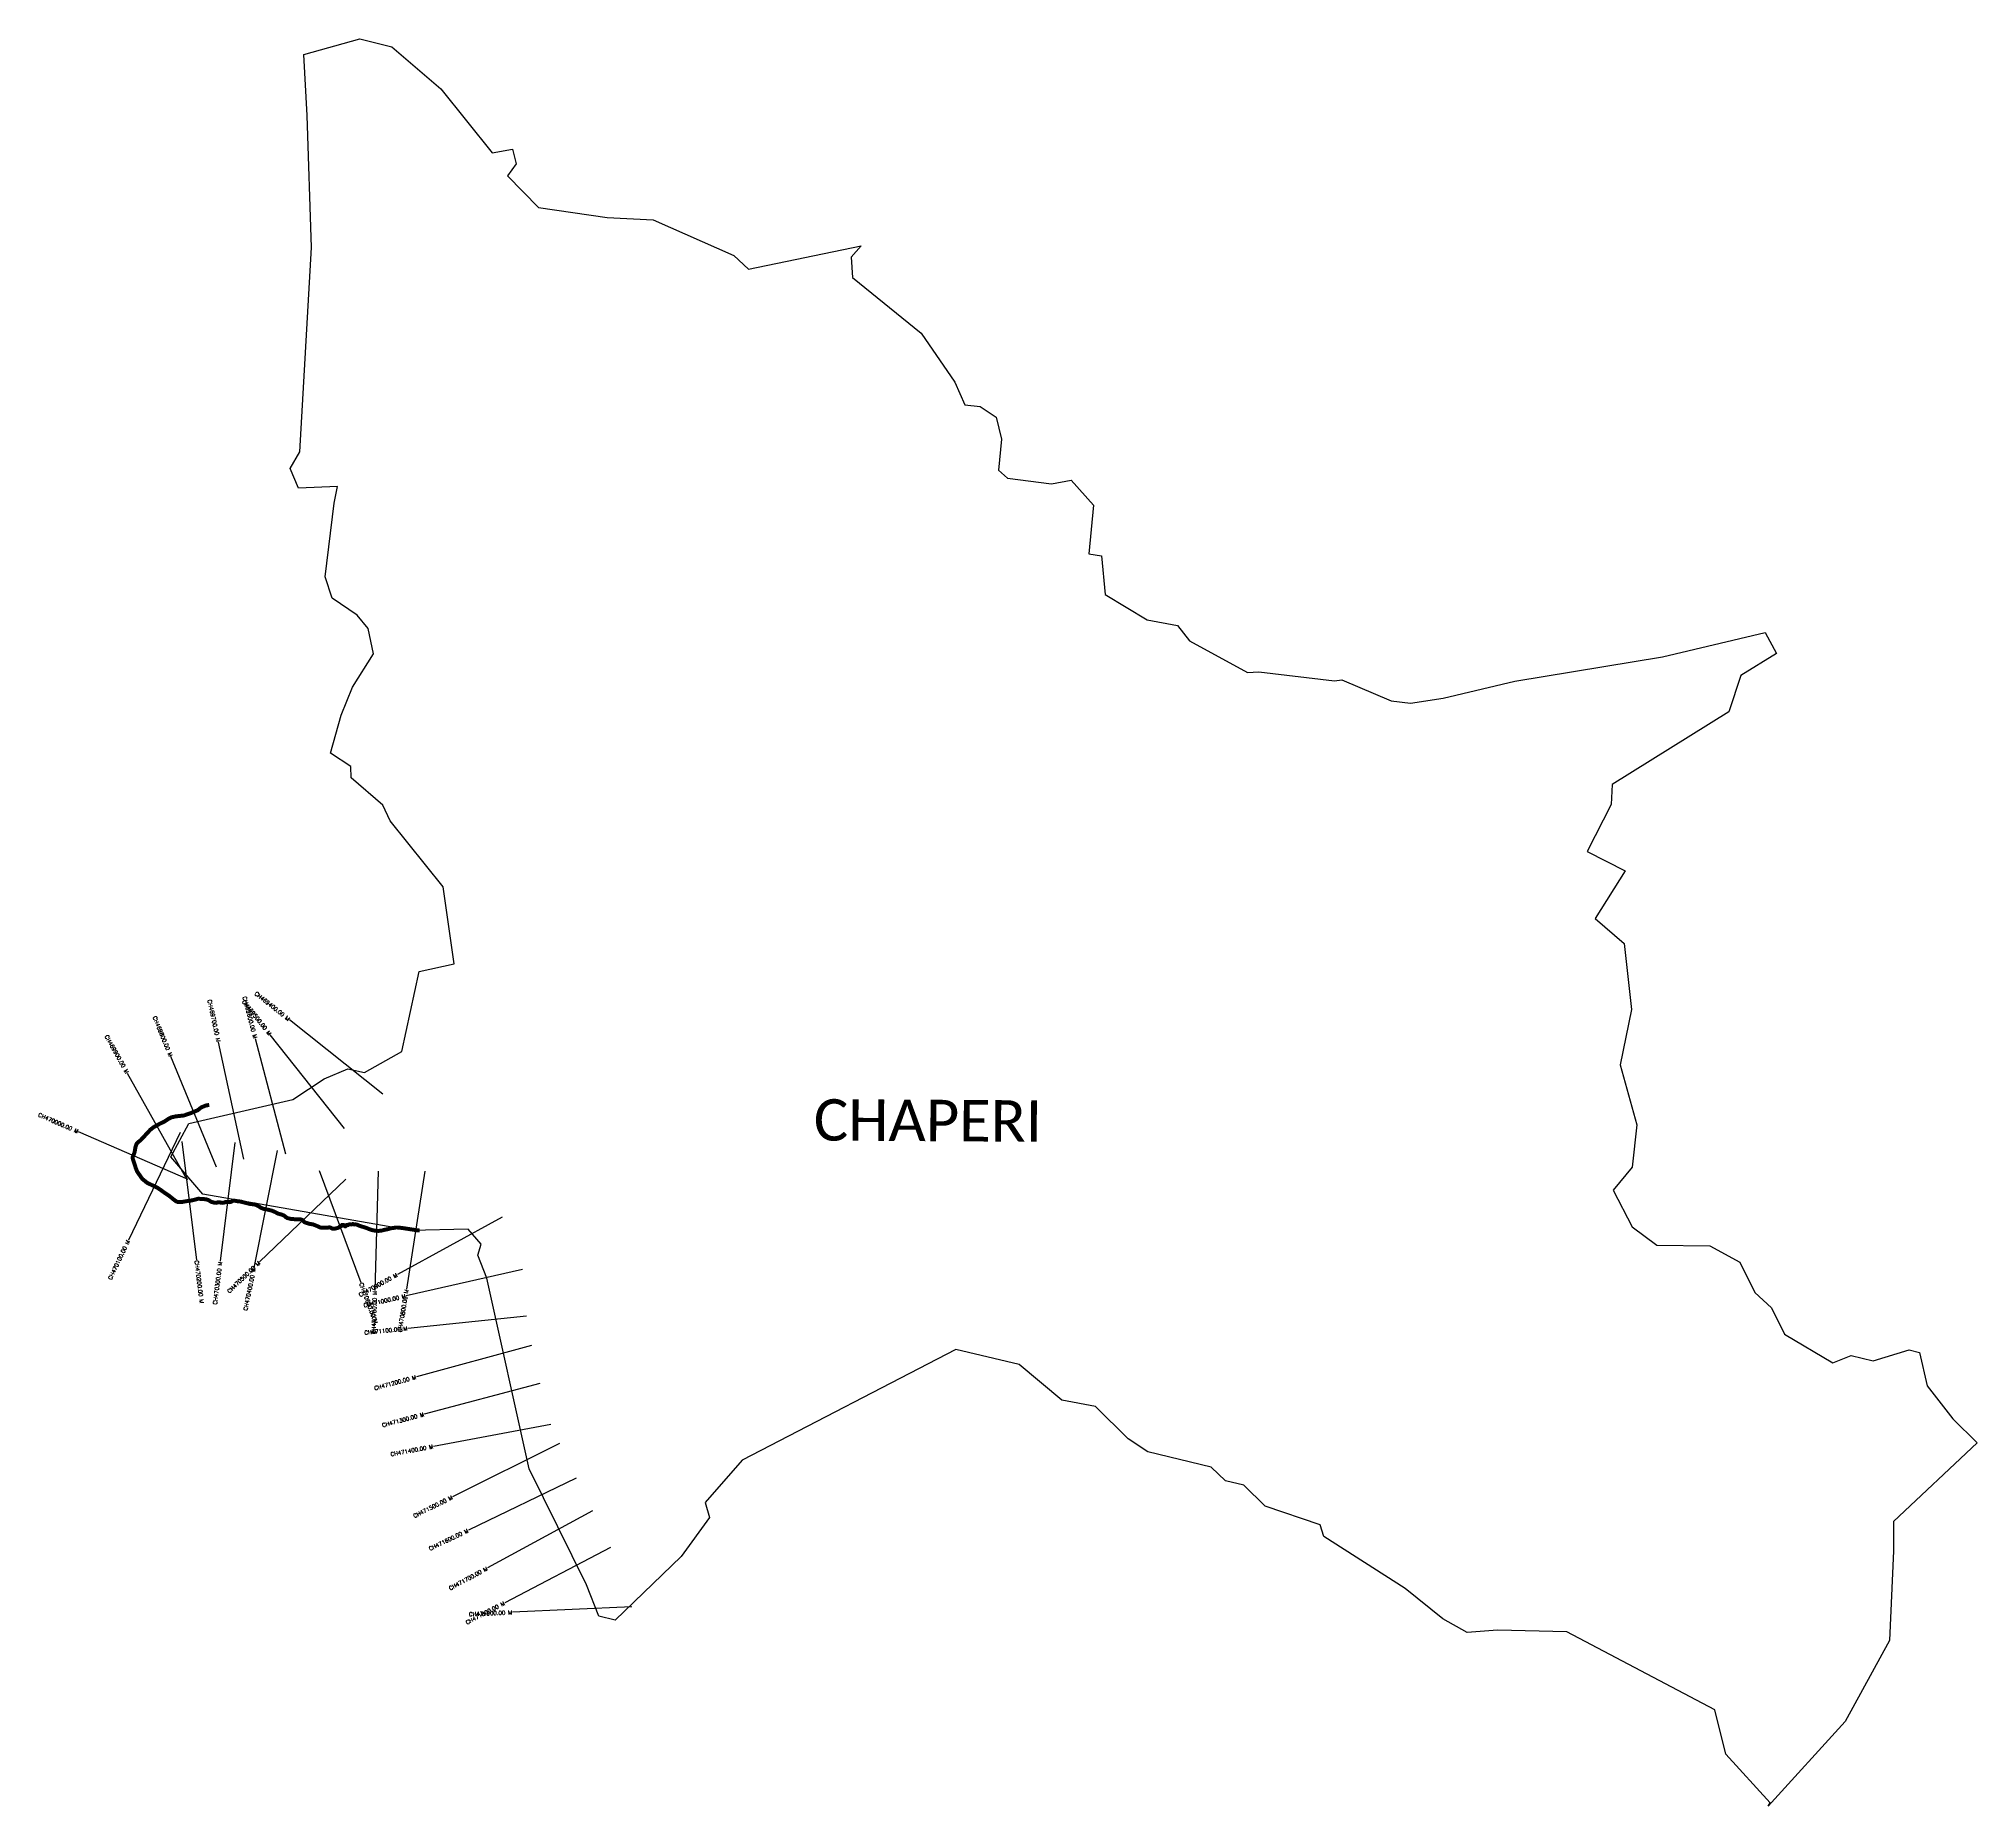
# Model space of a CAD drawing. Header units: metres. Extents: x 310882 to 315750, y 1906255 to 1910693.
import ezdxf
from ezdxf.enums import TextEntityAlignment as Align

# ---------------------------------------------------------------- set-up
doc = ezdxf.new("R2010")
doc.units = ezdxf.units.M
for name, color, linetype in [('CS', 134, 'Continuous'), ('CSMark', 6, 'Continuous'), ('UNPROTECTED', 10, 'Continuous'), ('VILLAGE BOUNDRY', 10, 'Continuous'), ('VILLAGE NAME', 250, 'Continuous')]:
    doc.layers.add(name, color=color, linetype=linetype)
doc.styles.get("Standard").update_dxf_attribs({"font": 'simplex.shx'})

msp = doc.modelspace()

# ---------------------------------------------------------------- linework, layer by layer
at = {"layer": 'CS'}
for p, q in [((311746.5, 1908042.3), (311511.7, 1908229)), ((311397.3, 1907879.7), (311334, 1908173)), ((311502.7, 1907891.6), (311426.6, 1908181.8)), ((311649.8, 1907956), (311463.8, 1908191.4)), ((311328.2, 1907859.1), (311214.3, 1908136.7)), ((311251.8, 1907833), (311105.2, 1908094.8)), ((311257.1, 1907828), (310982.1, 1907947.8)), ((311237.2, 1907946.6), (311107.7, 1907676)), ((311241.4, 1907923.7), (311278.3, 1907626)), ((311374.9, 1907920.8), (311338.1, 1907623)), ((311480.9, 1907900.8), (311422.4, 1907606.5)), ((311653.5, 1907829), (311437, 1907621.3)), ((311586.8, 1907850.9), (311691.2, 1907569.6)), ((311734.4, 1907849.3), (311726.3, 1907549.4)), ((311852.2, 1907849.4), (311805.8, 1907553)), ((312046.2, 1907733.8), (311783, 1907589.9)), ((312097.3, 1907602.6), (311804.8, 1907536)), ((312107.5, 1907484.7), (311809, 1907454.5)), ((312120.1, 1907411.4), (311830.7, 1907332.5)), ((312140.2, 1907316), (311850.3, 1907238.8)), ((312168.3, 1907213.1), (311873.4, 1907158)), ((312189.8, 1907165.6), (311921.5, 1907031.4)), ((312231.6, 1907077.9), (311961.3, 1906947.7)), ((312273, 1906996.2), (312009.5, 1906852.9)), ((312318.3, 1906904.4), (312052.5, 1906765.5)), ((312371.7, 1906755.1), (312072, 1906741.5))]:
    msp.add_line(p, q, dxfattribs=at)
at = {"layer": 'UNPROTECTED', "const_width": 10, "flags": 128}
msp.add_lwpolyline([(311310.4, 1908015.4), (311302.7, 1908014.3), (311290.3, 1908009.3), (311281.4, 1908002.1), (311264.5, 1907995.1), (311246.9, 1907989), (311226.9, 1907986.8), (311216, 1907984.4), (311207.4, 1907980.1), (311197.4, 1907973.6), (311186.2, 1907968.2), (311170.8, 1907959.6), (311162.8, 1907953.4), (311155.2, 1907945.5), (311144.5, 1907933.6), (311138.5, 1907927.3), (311132.2, 1907922.3), (311128.6, 1907918.7), (311126.7, 1907914.6), (311124.9, 1907908.7), (311124, 1907902.6), (311122.6, 1907895.8), (311120.5, 1907889.9), (311118.1, 1907884.5), (311118, 1907882.4), (311118.8, 1907878.9), (311121, 1907872.5), (311123.1, 1907866.1), (311125.9, 1907856.8), (311129.6, 1907847.8), (311142.3, 1907829.7), (311154.6, 1907819.8), (311178.9, 1907808.2), (311190.1, 1907800.8), (311198.6, 1907794.6), (311209.6, 1907787.3), (311220.8, 1907778.2), (311227.3, 1907773.3), (311232.4, 1907771.5), (311241.1, 1907771.7), (311248.8, 1907773), (311259, 1907774.7), (311265.9, 1907775.6), (311276.7, 1907778.2), (311283, 1907780), (311288.9, 1907779.4), (311296.1, 1907779.2), (311303.4, 1907778.2), (311309.2, 1907776.2), (311315, 1907772.4), (311319.8, 1907771), (311323, 1907770), (311327.4, 1907769.6), (311333.4, 1907771.2), (311337, 1907771), (311340.1, 1907769.9), (311343.1, 1907769.6), (311347.6, 1907770.2), (311351.3, 1907771.7), (311355, 1907772.1), (311360.9, 1907771.3), (311365.8, 1907772.3), (311369.7, 1907775), (311372.5, 1907775.3), (311381.5, 1907773.6), (311389.2, 1907772.8), (311395.8, 1907771.1), (311403.5, 1907769.2), (311411.1, 1907767.1), (311417, 1907766.3), (311423.5, 1907766.1), (311428.4, 1907764), (311435.1, 1907760.5), (311441.3, 1907756.7), (311446.9, 1907754.6), (311457.5, 1907752.5), (311467.4, 1907750.1), (311476.6, 1907746.1), (311483.3, 1907742.5), (311491.9, 1907740.2), (311498.4, 1907737.6), (311501.9, 1907734.2), (311506.8, 1907731.3), (311514.9, 1907729.3), (311528.4, 1907728.2), (311535.5, 1907728.6), (311540.1, 1907728.1), (311543.3, 1907727.1), (311546.4, 1907723.9), (311550, 1907720.7), (311561, 1907717.1), (311571.3, 1907715.4), (311581.3, 1907711.4), (311588.8, 1907707.8), (311595.6, 1907707), (311606.9, 1907707), (311610.9, 1907708), (311613.6, 1907707.8), (311615.8, 1907706.8), (311619.5, 1907704.9), (311622.7, 1907704.4), (311625.9, 1907704.8), (311632.1, 1907706.4), (311634.8, 1907707.3), (311636.5, 1907708.4), (311638.1, 1907709.8), (311638.6, 1907710.1), (311639.4, 1907710.4), (311640.4, 1907710.8), (311642, 1907711.3), (311642.8, 1907711.8), (311643, 1907712.3), (311643.4, 1907713.1), (311643.6, 1907713.7), (311644, 1907714.1), (311644.6, 1907714.3), (311645.3, 1907714.4), (311645.9, 1907714.4), (311647.3, 1907714.1), (311648.7, 1907713.4), (311649.7, 1907712.9), (311650.2, 1907712.3), (311650.5, 1907711.6), (311650.9, 1907711), (311651.3, 1907710.8), (311651.8, 1907710.7), (311652.6, 1907710.8), (311653.1, 1907711.1), (311653.5, 1907711.7), (311653.8, 1907712.3), (311654.4, 1907713.3), (311654.9, 1907713.8), (311655.7, 1907714.2), (311656.5, 1907714.3), (311657.1, 1907714.1), (311657.8, 1907713.6), (311658.2, 1907713.6), (311658.6, 1907713.7), (311659.4, 1907714.2), (311660.3, 1907714.9), (311661.2, 1907715.3), (311662.1, 1907715.5), (311663.1, 1907715.6), (311664.1, 1907715.5), (311665.5, 1907715.3), (311666.5, 1907715.2), (311667.7, 1907715.3), (311669, 1907715.7), (311670.2, 1907716.2), (311670.8, 1907716.3), (311671.8, 1907716.2), (311672.5, 1907715.9), (311673.1, 1907715.6), (311673.9, 1907715.3), (311675.2, 1907715.2), (311676, 1907715.3), (311678.7, 1907715.4), (311681.3, 1907714.8), (311684.1, 1907713.7), (311686.9, 1907712.4), (311689.4, 1907711.4), (311693.9, 1907710), (311697.6, 1907709), (311706.8, 1907705.9), (311711.5, 1907703.8), (311715.8, 1907702.4), (311721, 1907700.8), (311727.8, 1907699.5), (311736.2, 1907699.2), (311740.5, 1907699.6), (311744.6, 1907700.2), (311748.5, 1907701.4), (311759.7, 1907703.7), (311766.1, 1907705.7), (311773.3, 1907706.6), (311779.2, 1907707.7), (311782.8, 1907707.7), (311786.2, 1907707.5), (311796, 1907706.3), (311807.3, 1907704.6), (311830.3, 1907701), (311838.8, 1907700)], dxfattribs=at)
at = {"layer": 'VILLAGE BOUNDRY', "color": 3, "flags": 128}
msp.add_lwpolyline([(312665, 1910113.8), (312947.2, 1910173)], dxfattribs=at)
at = {"layer": 'VILLAGE BOUNDRY', "color": 3}
for points in [[(314883.8, 1907709.2, 0), (314945.4, 1907663.2, 0), (315079, 1907661.6, 0), (315154.6, 1907620.3, 0), (315191.8, 1907544.8, 0), (315233.4, 1907505.9, 0), (315266.6, 1907439.7, 0), (315388, 1907368.2, 0), (315433.5, 1907386.1, 0), (315488.9, 1907372.5, 0), (315579.5, 1907400.4, 0), (315605, 1907394, 0), (315624.9, 1907309.8, 0), (315689.3, 1907227.1, 0), (315750.4, 1907167.1, 0), (315539.8, 1906969.5, 0), (315540.5, 1906895.9, 0), (315530.2, 1906671, 0), (315418.4, 1906467.6, 0), (315225.6, 1906254.5, 0), (315230.2, 1906263.4, 0), (315118.8, 1906385.6, 0), (315091.8, 1906496.8, 0), (314719.4, 1906692.5, 0), (314545.8, 1906696.4, 0), (314469.2, 1906691.1, 0), (314408.5, 1906724.7, 0), (314313.8, 1906801.6, 0), (314109.4, 1906932.2, 0), (314100.4, 1906960.8, 0), (313962.2, 1907007.8, 0), (313908.4, 1907060.7, 0), (313862.9, 1907071.8, 0), (313826.2, 1907106.3, 0), (313667.4, 1907144.5, 0), (313618.4, 1907176.8, 0), (313536.4, 1907258, 0), (313451.5, 1907274.5, 0), (313344.3, 1907364, 0), (313185.3, 1907401.4, 0), (312648.6, 1907123.6, 0), (312556.2, 1907017.6, 0), (312566.3, 1906979.2, 0), (312495.2, 1906881.9, 0), (312329.4, 1906722.1, 0), (312288.7, 1906731.9, 0), (312257.8, 1906810.8, 0), (312113.7, 1907101.5, 0), (312007.5, 1907580.3, 0), (311984.5, 1907638.6, 0), (311993.3, 1907665.7, 0), (311960.3, 1907703.7, 0), (311817.2, 1907700.1, 0), (311294, 1907791, 0), (311214.3, 1907884.8, 0), (311258.9, 1907969.2, 0), (311520.6, 1908029.4, 0), (311598.8, 1908081.4, 0), (311658.8, 1908106.5, 0), (311700.2, 1908096.8, 0), (311793.9, 1908149.3, 0), (311837.2, 1908350.2, 0), (311925.4, 1908369.6, 0), (311897.9, 1908562.9, 0), (311764.5, 1908728.7, 0), (311746.6, 1908768.1, 0), (311667, 1908836.7, 0), (311666.3, 1908865.4, 0), (311614.8, 1908898.7, 0), (311641.9, 1908994.4, 0), (311670.3, 1909064.1, 0), (311722.5, 1909148, 0), (311709.8, 1909212, 0), (311682, 1909244.9, 0), (311619.2, 1909288, 0), (311601.7, 1909341.6, 0), (311624.5, 1909526.1, 0), (311632.2, 1909568, 0), (311534.3, 1909563.9, 0), (311513.4, 1909613.5, 0), (311538.3, 1909655.6, 0), (311567.5, 1910168.1, 0), (311556.4, 1910500, 0), (311547.8, 1910653, 0), (311688.5, 1910692.6, 0), (311769.2, 1910672.5, 0), (311891.8, 1910566.9, 0), (312020.5, 1910406.4, 0), (312072.2, 1910415.4, 0), (312080.8, 1910378.3, 0), (312059.5, 1910348.2, 0), (312137.2, 1910268.6, 0), (312309.5, 1910243.4, 0), (312425.2, 1910237.8, 0), (312627.8, 1910148.7, 0), (312665, 1910113.8, 0)], [(312947.2, 1910173, 0), (312922.1, 1910143.9, 0), (312926, 1910093.1, 0), (313097.9, 1909953, 0), (313182.6, 1909830.6, 0), (313207.9, 1909773.6, 0), (313246.6, 1909769.6, 0), (313286.7, 1909742.6, 0), (313300.3, 1909687.2, 0), (313292.4, 1909609.6, 0), (313315.4, 1909589.2, 0), (313425.8, 1909575.1, 0), (313475.1, 1909584.1, 0), (313531.3, 1909521.2, 0), (313519.6, 1909399.5, 0), (313550.9, 1909394, 0), (313560.7, 1909296.8, 0), (313665.6, 1909233.3, 0), (313741.7, 1909219.2, 0), (313772, 1909180.7, 0), (313917.4, 1909101.3, 0), (313946.4, 1909102.6, 0), (314136.1, 1909080.7, 0), (314155, 1909083.1, 0), (314278.4, 1909030.5, 0), (314327.5, 1909024, 0), (314409.5, 1909036.7, 0), (314589.5, 1909079.6, 0), (314960.4, 1909140.4, 0), (315217.6, 1909201.8, 0), (315246.1, 1909148.9, 0), (315156.9, 1909093.5, 0), (315126.7, 1909002.4, 0), (314833.9, 1908819.9, 0), (314830.9, 1908769.8, 0), (314771, 1908652.2, 0), (314866.4, 1908603.7, 0), (314790.5, 1908483.9, 0), (314864, 1908421.2, 0), (314882.4, 1908255.4, 0), (314854.1, 1908116, 0), (314895.2, 1907965.9, 0), (314883.9, 1907859.1, 0), (314836.5, 1907801.3, 0), (314883.8, 1907709.2, 0)]]:
    msp.add_polyline3d(points, dxfattribs=at)

# ---------------------------------------------------------------- texts
at = {"layer": 'CSMark'}
for s, rotation, p in [('CH469700.00 M', 282.1858, (311333.8, 1908173.9)), ('CH469500.00 M', 308.3122, (311463.2, 1908192.1)), ('CH469600.00 M', 284.7127, (311426.3, 1908182.7)), ('CH469400.00 M', 321.5046, (311510.9, 1908229.6)), ('CH469800.00 M', 292.3213, (311213.9, 1908137.6)), ('CH469900.00 M', 299.263, (311104.7, 1908095.6)), ('CH470000.00 M', 336.4703, (310981.2, 1907948.2)), ('CH470100.00 M', 64.4156, (311107.2, 1907675.1)), ('CH470500.00 M', 43.8202, (311436.3, 1907620.6)), ('CH470300.00 M', 82.9599, (311338, 1907622)), ('CH470400.00 M', 78.7652, (311422.2, 1907605.5)), ('CH470900.00 M', 28.6579, (311782.1, 1907589.4)), ('CH471000.00 M', 12.8239, (311803.8, 1907535.8)), ('CH470700.00 M', 88.4547, (311726.3, 1907548.4)), ('CH470800.00 M', 81.1082, (311805.7, 1907552.1)), ('CH471100.00 M', 5.7776, (311808, 1907454.4)), ('CH471200.00 M', 15.2498, (311829.7, 1907332.2)), ('CH471300.00 M', 14.9024, (311849.3, 1907238.6)), ('CH471400.00 M', 10.5783, (311872.4, 1907157.9)), ('CH471500.00 M', 26.581, (311920.7, 1907030.9)), ('CH471600.00 M', 25.7235, (311960.4, 1906947.3)), ('CH471700.00 M', 28.5342, (312008.6, 1906852.4)), ('CH471800.00 M', 27.5901, (312051.6, 1906765)), ('CH471900.00 M', 2.6011, (312071, 1906741.4))]:
    msp.add_text(s, height=10, rotation=rotation, dxfattribs=at).set_placement(p, align=Align.MIDDLE_RIGHT)
for s, rotation, p in [('CH470200.00 M', 277.052, (311278.4, 1907625)), ('CH470600.00 M', 290.3755, (311691.6, 1907568.7))]:
    msp.add_text(s, height=10, rotation=rotation, dxfattribs=at).set_placement(p, align=Align.MIDDLE_LEFT)
at = {"layer": 'VILLAGE NAME', "insert": (312829, 1908030.1), "char_height": 104.042, "attachment_point": 1, "rotation": 359.6762}
msp.add_mtext_dynamic_manual_height_columns('{\\fCalibri|b0|i0|c0|p34;CHAPERI}', width=774.048, gutter_width=520.2, heights=[0], dxfattribs=at)

doc.saveas('drawing.dxf')
